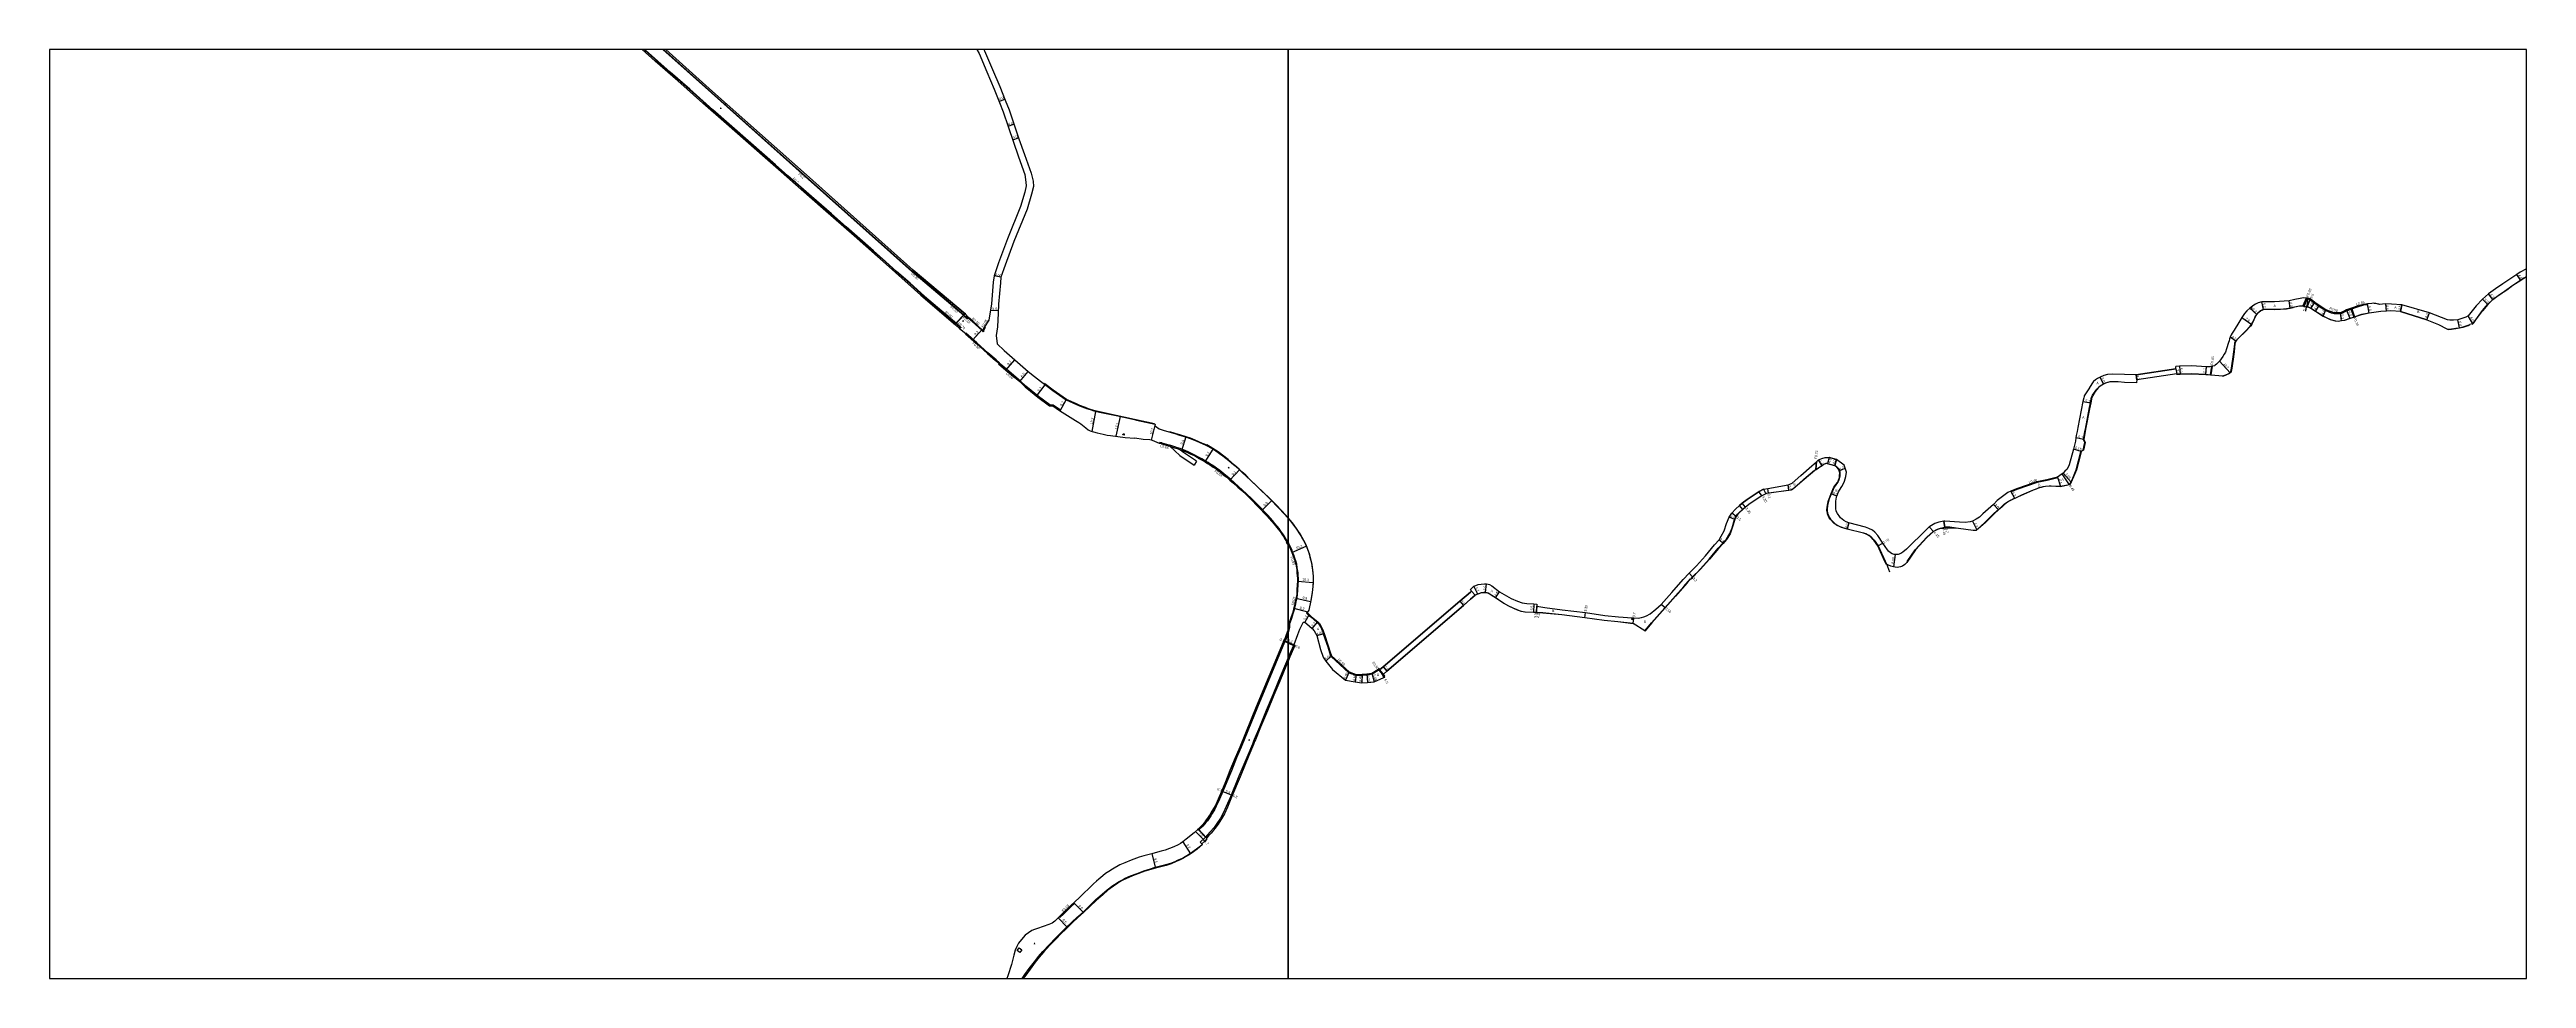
# Model space of a CAD drawing. Header units: metres. Extents: x -16000 to -12000, y -87000 to -84000.
# Drawn here: x -14400 to -12800, y -86400 to -85800 of the extents above; entities that cross this region are included whole.
import ezdxf

# ---------------------------------------------------------------- set-up
doc = ezdxf.new("R2010")
doc.units = ezdxf.units.M
doc.header["$LTSCALE"] = 2.5
for name, color, linetype in [('側溝・桝', 7, 'Continuous'), ('図郭', 7, 'Continuous'), ('幅員', 7, 'Continuous'), ('歩道・分離帯・安全施設', 7, 'Continuous'), ('舗装', 7, 'Continuous'), ('道路', 7, 'Continuous')]:
    doc.layers.add(name, color=color, linetype=linetype)
doc.styles.get("Standard").update_dxf_attribs({"font": ''})
doc.styles.add('YOKO_DECO', font='txt.shx', dxfattribs={"bigfont": 'extfont.shx'})
doc.styles.get('Standard').set_extended_font_data('@MS PGothic')

msp = doc.modelspace()

# ---------------------------------------------------------------- linework, layer by layer
at = {"layer": '側溝・桝'}
for points in [[(-13834.9, -85959.3), (-13844.1, -85951), (-13852.8, -85943.3), (-13860.1, -85936.8), (-13867.8, -85930), (-13876.6, -85922.3), (-13885.4, -85914.5), (-13894.9, -85906.1), (-13907.7, -85894.9), (-13923, -85881.5), (-13931.1, -85874.4), (-13947, -85860.5), (-13971.5, -85839), (-13986.5, -85825.7), (-13999.1, -85814.6), (-14015, -85800.4), (-14015.5, -85800)], [(-14003.8, -85800), (-13972.5, -85828), (-13911.9, -85881.9), (-13843, -85943.3)], [(-13809.5, -85971.7), (-13843, -85943.3)], [(-13834.9, -85959.3), (-13814, -85977)], [(-12942.3, -85960.5), (-12944.4, -85965.6), (-12944.5, -85965.8)], [(-12941.5, -85960.6), (-12941.7, -85961.1), (-12943.6, -85965.7), (-12943.7, -85965.9)], [(-12941.7, -85961.1), (-12941.6, -85961.1), (-12941.1, -85961.1)], [(-12941.1, -85961.1), (-12939, -85962.1)], [(-12941, -85960.6), (-12938.8, -85961.7)], [(-12939, -85962.1), (-12938.3, -85962.7), (-12937, -85963.7), (-12934.1, -85965.8), (-12929.7, -85968.6), (-12926.2, -85970), (-12924.3, -85970.5), (-12922.9, -85970.6), (-12921.7, -85970.6), (-12920, -85970.5), (-12918.6, -85970), (-12917.1, -85969.3), (-12916, -85968.7), (-12913.5, -85967.8)], [(-12913.7, -85967.3), (-12913.5, -85967.8), (-12911.6, -85972.8), (-12911.6, -85972.9)], [(-12913, -85967.1), (-12912.9, -85967.5), (-12911, -85972.6), (-12910.9, -85972.7)], [(-12912.9, -85967.5), (-12909.2, -85966.1), (-12905, -85965), (-12902.5, -85964.7), (-12902.6, -85964.2)], [(-13814, -85977), (-13812.1, -85978.7)], [(-13809.5, -85971.7), (-13807.6, -85973.3)], [(-13786.8, -86002.7), (-13786.4, -86002.3), (-13788.6, -86000.5), (-13793.8, -85995.9), (-13801, -85989.5), (-13808.1, -85983.3), (-13808.2, -85983.5)], [(-13797.5, -85981.5), (-13804.1, -85975.6), (-13806.6, -85973.5)], [(-13795.7, -85979.5), (-13796.7, -85981.4)], [(-13796.1, -85979.1), (-13795.7, -85979.5)], [(-13747.6, -86033.1), (-13747.2, -86032.7), (-13751.7, -86029.6), (-13753.8, -86029.5), (-13761.2, -86024.1), (-13765.9, -86020.2), (-13769.3, -86017.4), (-13772.9, -86014.1), (-13781.8, -86006.5), (-13786.6, -86002.5)], [(-13004.1, -86010.3), (-13004.1, -86010.1), (-13003.2, -86004.6)], [(-13003.7, -86010.3), (-13003.7, -86010.2), (-13002.8, -86004.6)], [(-13681.6, -86054.1), (-13682.7, -86053.8), (-13682.9, -86054.4)], [(-13681.6, -86054.1), (-13677, -86055.4), (-13676.3, -86055.6)], [(-13676.4, -86056.2), (-13675.8, -86056.4), (-13673.4, -86057.2), (-13671.6, -86057.8), (-13669.8, -86058.4), (-13669.2, -86058.7)], [(-13650.5, -86067.5), (-13651.6, -86066.8), (-13653.2, -86065.8), (-13655.6, -86064.4), (-13658.3, -86063), (-13660.2, -86061.9), (-13662.3, -86060.9), (-13664.4, -86059.9), (-13667.6, -86058.6), (-13669.6, -86057.8), (-13671.4, -86057.2), (-13673.2, -86056.6), (-13675.6, -86055.8), (-13676.3, -86055.6)], [(-13600.1, -86118), (-13601.3, -86116.1), (-13602.5, -86114.1), (-13603.4, -86112.8), (-13604.6, -86111), (-13605.8, -86109.3), (-13608.4, -86106.2), (-13609.9, -86104.4), (-13613.1, -86100.8), (-13618.9, -86094.7), (-13623.6, -86090), (-13626.5, -86087.2), (-13629.5, -86084.4), (-13631.9, -86082.3), (-13634.8, -86079.6), (-13637, -86077.7), (-13639.2, -86075.8), (-13641.4, -86074.1), (-13644.1, -86071.9), (-13646.1, -86070.4), (-13648, -86069.1), (-13650.5, -86067.5), (-13650.8, -86068)], [(-13259.1, -86071.5), (-13259.1, -86071.3), (-13258.6, -86066.2)], [(-13258.9, -86071.3), (-13258.9, -86071.2), (-13258.4, -86066)], [(-13103, -86076.2), (-13102.8, -86076.6), (-13105.4, -86077.3), (-13109.7, -86078.3), (-13116.1, -86079.7), (-13129.3, -86084.1), (-13132.8, -86085.7), (-13133, -86085.3)], [(-13600, -86119), (-13600.6, -86119.3), (-13601, -86118.5), (-13600.1, -86118), (-13600, -86118.2)], [(-13600, -86118.2), (-13599.7, -86118.8)], [(-13599.7, -86118.8), (-13600, -86119)], [(-13594.4, -86152), (-13593.8, -86152.1), (-13593.6, -86149.3), (-13593.4, -86145.6), (-13593.3, -86143.4), (-13593.3, -86141.5), (-13593.4, -86140), (-13593.5, -86137.9), (-13593.8, -86135.9), (-13594, -86134.6), (-13594.4, -86132.4), (-13595, -86130.2), (-13595.5, -86128.6), (-13596.3, -86126.3), (-13597, -86124.6), (-13597.4, -86123.4), (-13598.3, -86121.5), (-13599, -86120), (-13599.7, -86118.8)], [(-13599, -86171.3), (-13597.5, -86167.2), (-13596.6, -86164.2), (-13595.8, -86161.7), (-13595.2, -86159.1), (-13594.7, -86156.7), (-13594.1, -86154), (-13593.8, -86152.1)], [(-13588, -86164), (-13587.7, -86163.6)], [(-13588, -86164), (-13586.7, -86165.4), (-13585.3, -86166.5), (-13581.1, -86170), (-13580.1, -86171.1), (-13579, -86172.9), (-13578.3, -86174.1), (-13577.7, -86175.6), (-13577.2, -86177.3), (-13574.3, -86185.9), (-13573.3, -86189.5), (-13572.2, -86192), (-13560.7, -86202.5), (-13556, -86204.2), (-13552, -86204), (-13549, -86203.8), (-13545.7, -86203.3), (-13541.7, -86200.8)], [(-13541.3, -86200.9), (-13538.2, -86204.8)], [(-13540.8, -86200.7), (-13537.7, -86204.6)], [(-13738.6, -86351.3), (-13738.1, -86351.8), (-13739.8, -86353.4), (-13745.1, -86358.5), (-13747.4, -86360.7), (-13747.9, -86360.3)]]:
    msp.add_lwpolyline(points, dxfattribs=at)
for points in [[(-12977.8, -85966.3), (-12978.6, -85967), (-12978, -85967.8), (-12977.1, -85967.1)], [(-13812.3, -85978.9), (-13812.1, -85978.7), (-13811.3, -85979.5), (-13811.5, -85979.7)], [(-13807.5, -85973.2), (-13807.7, -85973.4), (-13807.1, -85974), (-13806.9, -85973.7)], [(-13797.1, -85981), (-13797.6, -85981.6), (-13796.9, -85982.3), (-13796.3, -85981.7)], [(-13706.6, -86048.9), (-13706.5, -86048.2), (-13705.8, -86048.3), (-13705.9, -86049)], [(-13377.8, -86168.1), (-13377.7, -86167.1), (-13376.7, -86167.1), (-13376.8, -86168.1)], [(-13541.5, -86201), (-13541.3, -86200.9), (-13541.1, -86200.8), (-13540.9, -86200.6), (-13541.3, -86199.9), (-13542, -86200.4), (-13541.7, -86200.8)], [(-13538.1, -86205.6), (-13537.4, -86205.3), (-13537.7, -86204.6), (-13538, -86204.7), (-13538.2, -86204.8), (-13538.5, -86204.9)], [(-13773.6, -86380.3), (-13772, -86381.6), (-13773.3, -86383.3), (-13775, -86381.9)]]:
    msp.add_lwpolyline(points, close=True, dxfattribs=at)
at = {"layer": '図郭'}
for points in [[(-14400, -86400), (-13600, -86400), (-13600, -85800), (-14400, -85800)], [(-13600, -86400), (-12800, -86400), (-12800, -85800), (-13600, -85800)]]:
    msp.add_lwpolyline(points, close=True, dxfattribs=at)
at = {"layer": '幅員'}
for points in [[(-13786.7, -85833.5), (-13782.9, -85832)], [(-13780.8, -85849.6), (-13777, -85848.2)], [(-13777.8, -85858.3), (-13774, -85857)], [(-13785.4, -85947.1), (-13789.9, -85946.1)], [(-12803.7, -85949.1), (-12806.2, -85945.3)], [(-12974.1, -85971.2), (-12978.6, -85967)], [(-12969.8, -85967.9), (-12970.9, -85962.9)], [(-12952.6, -85967.1), (-12953.3, -85962.3)], [(-12941.3, -85963.5), (-12942.4, -85966.4), (-12942.7, -85969)], [(-12941.6, -85966.3), (-12941, -85960.6)], [(-12941.6, -85966.3), (-12939.4, -85961)], [(-12939.2, -85967.2), (-12936.7, -85963.3)], [(-12936.2, -85969.2), (-12933.8, -85965.4)], [(-12901.7, -85970.2), (-12902.6, -85964.2)], [(-12890.5, -85968.9), (-12890.8, -85964.3)], [(-12881.3, -85969.2), (-12880.5, -85964.8)], [(-12825, -85964.7), (-12828.5, -85961.2)], [(-12821.7, -85961.5), (-12824.5, -85957.7)], [(-13803.8, -85987.7), (-13797.6, -85980.9)], [(-13792.3, -85968.3), (-13787.2, -85968.5)], [(-12983.9, -85973), (-12977.5, -85977.5)], [(-12931.4, -85972.3), (-12929.5, -85968.2)], [(-12919.5, -85975.3), (-12920.1, -85970)], [(-12913.9, -85973.7), (-12916.2, -85968.2)], [(-12864.4, -85974.6), (-12862.7, -85970.1)], [(-12843.2, -85979.8), (-12844.4, -85974.5)], [(-12834.6, -85977.1), (-12837.7, -85971.9)], [(-12987.7, -85988.3), (-12991.4, -85985.8)], [(-13782.2, -86007), (-13776.5, -86000.4)], [(-13773.3, -86014.5), (-13767.9, -86008)], [(-13073.2, -86016.1), (-13075.3, -86011.6)], [(-13052.2, -86010.2), (-13051.7, -86013.3)], [(-13026.4, -86006.3), (-13025.9, -86009.5)], [(-13024.1, -86004.6), (-13023.8, -86009.7)], [(-13007.1, -86010), (-13006.7, -86005)], [(-12991.5, -86008.9), (-12998.2, -86001.2)], [(-13762.4, -86023.9), (-13756.8, -86016.6)], [(-13747.2, -86033.4), (-13743.2, -86026.2)], [(-13086.5, -86027.4), (-13081.5, -86028.3)], [(-13726.6, -86046.7), (-13724.2, -86033.7)], [(-13711, -86049.8), (-13708.2, -86037)], [(-13668.6, -86058.9), (-13665.7, -86050)], [(-13653.5, -86066.4), (-13648.4, -86058.1)], [(-13250.5, -86063.5), (-13251.6, -86067.3)], [(-13086, -86051.8), (-13091, -86050.9)], [(-13637.5, -86078.2), (-13631.4, -86071.4)], [(-13255, -86068.8), (-13257.4, -86065.1)], [(-13245.7, -86064.8), (-13246.8, -86068.7)], [(-13243.9, -86072.1), (-13240, -86070.4)], [(-13103, -86076.2), (-13101.1, -86082.3)], [(-13095.2, -86081.1), (-13099.9, -86074.1)], [(-13094, -86079.5), (-13099.3, -86073.6)], [(-13616.9, -86097.7), (-13610.7, -86091.4)], [(-13289.6, -86086.6), (-13290.1, -86083.5)], [(-13276.5, -86084.8), (-13277, -86081.2)], [(-13249.1, -86086.7), (-13245.4, -86088.4)], [(-13141, -86097.3), (-13144.3, -86093.8)], [(-13130.6, -86089.9), (-13133, -86085.3)], [(-13311.3, -86103.5), (-13315.1, -86102.1)], [(-13310.5, -86101.6), (-13313.3, -86099.5)], [(-13237.7, -86105.8), (-13238.7, -86109.7)], [(-13183.1, -86111.4), (-13185.8, -86108.2)], [(-13175.7, -86108.8), (-13176.3, -86104.7)], [(-13176.3, -86104.7), (-13175.7, -86108.4)], [(-13157.9, -86104.7), (-13155, -86110.3)], [(-13597.6, -86124.8), (-13588.2, -86120.8)], [(-13319, -86119), (-13321.4, -86116.7)], [(-13218.9, -86120.6), (-13215.7, -86118.8)], [(-13207.7, -86126.2), (-13208.9, -86134.1)], [(-13593.9, -86143.3), (-13583.8, -86144.2)], [(-13338.7, -86140.6), (-13340.9, -86138.2)], [(-13594.9, -86154.4), (-13585.4, -86156.6)], [(-13489.1, -86156.3), (-13486.7, -86159)], [(-13477.3, -86151.8), (-13479.9, -86146.7)], [(-13472.5, -86150.7), (-13471.7, -86145.2)], [(-13465.9, -86154.2), (-13463.4, -86150.3)], [(-13441.2, -86158.1), (-13441.5, -86163.6)], [(-13439.2, -86158.2), (-13439.4, -86163.7)], [(-13439.4, -86163.7), (-13439.2, -86159.5)], [(-13356.4, -86160.7), (-13359, -86158.4)], [(-13596.3, -86160.8), (-13587.4, -86163.2)], [(-13586.4, -86165), (-13589.2, -86169.9)], [(-13584.4, -86174), (-13580.7, -86169.6)], [(-13408.3, -86167.1), (-13407.9, -86163.7)], [(-13377.1, -86170.8), (-13376.7, -86167.1)], [(-13601.9, -86182.2), (-13602.6, -86181.9)], [(-13596.3, -86184.6), (-13601.9, -86182.2)], [(-13595.6, -86184.9), (-13596.3, -86184.6)], [(-13581.4, -86178.5), (-13576.7, -86177.1)], [(-13575.6, -86195.1), (-13571.8, -86191.7)], [(-13560.5, -86202), (-13562.9, -86207.4)], [(-13555.9, -86203.7), (-13556.6, -86208.3)], [(-13552, -86203.5), (-13552.3, -86209)], [(-13549.1, -86203.3), (-13548.7, -86208.8)], [(-13545.9, -86202.8), (-13544.3, -86208.4)], [(-13541.3, -86199.9), (-13538.1, -86205.6)], [(-13538.5, -86198.7), (-13536.2, -86201.5)], [(-13688, -86319.5), (-13685.6, -86328.7)], [(-13667.9, -86311.8), (-13662.9, -86319.5)], [(-13738.3, -86351.1), (-13732, -86357.5)], [(-13748.4, -86360.8), (-13742.4, -86367)]]:
    msp.add_lwpolyline(points, dxfattribs=at)
at = {"layer": '幅員', "flags": 128}
for points in [[(-13685.7, -86041.9), (-13688.4, -86052.3)], [(-13087.6, -86059.6), (-13092.6, -86058.2)], [(-13304.5, -86095.5), (-13306.7, -86093)], [(-13294, -86088.3), (-13295.8, -86085.5)], [(-13642.1, -86279.3), (-13642.7, -86279)], [(-13642.1, -86279.3), (-13636.7, -86281.5)], [(-13636.7, -86281.5), (-13635.9, -86281.8)], [(-13654.8, -86310.1), (-13659.7, -86305)], [(-13653.7, -86311.3), (-13654.8, -86310.1)]]:
    msp.add_lwpolyline(points, dxfattribs=at)
at = {"layer": '歩道・分離帯・安全施設'}
for points in [[(-13835, -85959.5), (-13844.3, -85951.2), (-13852.9, -85943.5), (-13860.3, -85937), (-13868, -85930.2), (-13876.8, -85922.5), (-13885.6, -85914.7), (-13895.1, -85906.3), (-13907.8, -85895.1), (-13923.1, -85881.7), (-13931.2, -85874.6), (-13947.2, -85860.6), (-13971.6, -85839.1), (-13986.7, -85825.9), (-13999.3, -85814.7), (-14015.2, -85800.6), (-14015.8, -85800)], [(-13835, -85959.5), (-13844.3, -85951.2), (-13852.9, -85943.5), (-13860.3, -85937), (-13868, -85930.2), (-13876.8, -85922.5), (-13885.6, -85914.7), (-13895.1, -85906.3), (-13907.8, -85895.1), (-13923.1, -85881.7), (-13931.2, -85874.6), (-13947.2, -85860.6), (-13971.6, -85839.1), (-13986.7, -85825.9), (-13999.3, -85814.7), (-14015.2, -85800.6), (-14015.8, -85800)], [(-14003.5, -85800), (-13972.3, -85827.8), (-13911.7, -85881.8), (-13842.8, -85943.2)], [(-14003.5, -85800), (-13972.3, -85827.8), (-13911.7, -85881.8), (-13842.8, -85943.2)], [(-13809.4, -85971.6), (-13842.8, -85943.2)], [(-12828.5, -85968.6), (-12825.1, -85964.6), (-12821.8, -85961.4), (-12817.4, -85958.3), (-12812.7, -85955.1), (-12808.9, -85952.3), (-12803.8, -85949), (-12801.7, -85947.6), (-12800, -85946.7)], [(-13835, -85959.5), (-13814.2, -85977.1)], [(-13835, -85959.5), (-13814.2, -85977.1)], [(-12987.8, -85988.2), (-12987.1, -85987.4), (-12985.6, -85985.9), (-12981.7, -85982.2), (-12978.4, -85978.6), (-12977.6, -85977.4), (-12976.8, -85975.9), (-12976, -85974.3), (-12975.3, -85972.7), (-12974.2, -85971.1), (-12972.9, -85969.6), (-12971.8, -85968.6), (-12970.8, -85968.2), (-12969.8, -85967.8), (-12968.6, -85967.7), (-12966.9, -85967.6), (-12962.6, -85967.7), (-12958.8, -85967.6), (-12955, -85967.3), (-12952.6, -85966.9), (-12950.9, -85966.5)], [(-12950.9, -85966.5), (-12946.7, -85965.6), (-12945.6, -85965.6), (-12944.7, -85965.6), (-12944.5, -85965.6), (-12944.4, -85965.6), (-12943.6, -85965.7), (-12941.6, -85966.2), (-12940.7, -85966.4), (-12939.1, -85967.1), (-12936.2, -85969), (-12931.3, -85972.2), (-12926.6, -85974.4), (-12923.3, -85975.3), (-12921.6, -85975.4), (-12919.5, -85975.1), (-12917.6, -85974.8), (-12913.9, -85973.6), (-12913.2, -85973.4), (-12911.6, -85972.8), (-12911, -85972.6), (-12906.6, -85971.1), (-12901.7, -85970)], [(-13814.2, -85977.1), (-13812.3, -85978.9), (-13812.3, -85978.9), (-13811.5, -85979.7), (-13812.1, -85980.2)], [(-13814.2, -85977.1), (-13812.3, -85978.9), (-13812.3, -85978.9), (-13811.5, -85979.7), (-13812.1, -85980.2)], [(-13809.4, -85971.6), (-13807.6, -85973.3), (-13807.5, -85973.2), (-13806.9, -85973.7), (-13806.6, -85973.5)], [(-13809.4, -85971.6), (-13807.6, -85973.3), (-13807.5, -85973.2), (-13806.9, -85973.7), (-13806.4, -85973.1)], [(-12881.3, -85969.1), (-12864.4, -85974.5), (-12856.9, -85977.6), (-12851.4, -85980.3), (-12850.4, -85980.6), (-12848.5, -85980.4), (-12845.6, -85980), (-12843.3, -85979.7), (-12840.9, -85979.1), (-12837.6, -85978.1), (-12836.5, -85977.6)], [(-12835, -85977.7), (-12832.8, -85974.5), (-12828.5, -85968.6)], [(-12991.6, -86008.8), (-12991.3, -86008.5), (-12990.9, -86007.8), (-12990.7, -86007.2), (-12989.6, -85999.9), (-12989, -85995.3), (-12988.4, -85990.1), (-12988.3, -85989.5), (-12988.1, -85988.8), (-12987.8, -85988.2)], [(-13686.2, -86041.7), (-13699.1, -86038.9), (-13706.1, -86037.4), (-13711, -86036.4), (-13720.7, -86034.3), (-13723.7, -86033.6), (-13725.4, -86033.2), (-13727.6, -86032.5), (-13729.9, -86031.6), (-13730.9, -86031.3), (-13734.4, -86029.9), (-13736.6, -86028.9), (-13743.1, -86026), (-13751.7, -86020), (-13756.3, -86016.6), (-13757.3, -86015.8)], [(-13082.2, -86031.3), (-13081.6, -86028.2), (-13080.9, -86024.6), (-13080.4, -86023.3), (-13078.7, -86020.8), (-13077.6, -86019.4), (-13076.5, -86018.2), (-13075.4, -86017.3), (-13073.2, -86016), (-13072, -86015.3), (-13070.5, -86014.8), (-13068.9, -86014.5), (-13067.2, -86014.4), (-13063.8, -86014.5), (-13059.7, -86014.9), (-13051.8, -86015.1)], [(-13025.9, -86009.7), (-13023.8, -86009.6), (-13016.3, -86009.4), (-13007.1, -86009.9), (-13004.1, -86010.1), (-13003.7, -86010.2), (-12996.4, -86010.8)], [(-12996.4, -86010.8), (-12995.5, -86010.6), (-12994.1, -86010.1), (-12992.6, -86009.4), (-12991.7, -86008.8), (-12991.6, -86008.8)], [(-13085.2, -86046.8), (-13084.9, -86045.2), (-13082.2, -86031.3)], [(-13676.6, -86046.8), (-13673.2, -86047.7), (-13670, -86048.7), (-13666.1, -86049.9), (-13663.1, -86050.9), (-13660.2, -86052.2), (-13655.4, -86054.2), (-13652.5, -86055.4)], [(-13087.8, -86059.5), (-13086.3, -86058.7), (-13085.3, -86053.8), (-13086.2, -86051.8), (-13085.2, -86046.8)], [(-13600, -86102.4), (-13603.7, -86098.1), (-13607.8, -86093.8), (-13611.8, -86089.9), (-13620.1, -86082), (-13624.4, -86077.9), (-13627.3, -86075), (-13629.8, -86072.7), (-13631.5, -86071.1), (-13634.5, -86068.4), (-13636.7, -86066.5), (-13638.6, -86064.9), (-13645.2, -86059.9), (-13648.6, -86057.7), (-13650.3, -86056.6), (-13652.5, -86055.4)], [(-13108.3, -86081.9), (-13107, -86081.9), (-13101.1, -86082.2), (-13095.2, -86081), (-13094.2, -86079.5), (-13092.6, -86075.8), (-13090.9, -86071.4), (-13087.8, -86059.8), (-13087.8, -86059.5)], [(-13274.7, -86084.2), (-13274.3, -86084), (-13272.4, -86082.6), (-13266.7, -86077.6), (-13259.8, -86071.7), (-13259.2, -86071.4), (-13259.1, -86071.3)], [(-13258.9, -86071.2), (-13255.1, -86068.6), (-13253.6, -86067.7), (-13252.5, -86067.3), (-13251.6, -86067.2)], [(-13246.7, -86068.6), (-13245.4, -86069.6), (-13245.3, -86069.7), (-13244.2, -86070.9), (-13243.7, -86072), (-13243.5, -86072.8), (-13243.5, -86073.5), (-13243.6, -86075.3), (-13243.7, -86076.4), (-13244.1, -86078.2), (-13244.8, -86079.4), (-13246.1, -86081.1), (-13247.2, -86082.7), (-13248.9, -86086.8), (-13250.4, -86090.2), (-13250.6, -86091.1), (-13251.5, -86094.2), (-13251.8, -86097.4), (-13251.8, -86097.8), (-13251.5, -86099.5), (-13251.3, -86099.9), (-13250.4, -86102), (-13249.5, -86103.4), (-13247.3, -86105.8), (-13245.8, -86106.9), (-13244.8, -86107.4), (-13242.6, -86108.5), (-13241, -86108.9), (-13238.7, -86109.5), (-13228.2, -86112.2), (-13226.8, -86112.7), (-13224.6, -86113.8), (-13223.5, -86114.6), (-13221.8, -86116.4), (-13221.4, -86116.8), (-13218.8, -86120.5), (-13214.2, -86130.5), (-13213.4, -86132.2), (-13211.4, -86137.3)], [(-13291.4, -86086.8), (-13290.8, -86086.6), (-13275.1, -86084.4)], [(-13144, -86099.7), (-13139, -86095.3), (-13137.3, -86093.7), (-13135.3, -86092.2), (-13133.8, -86091.3), (-13131.4, -86090.1), (-13126.2, -86087.8), (-13118.8, -86084.6), (-13116.7, -86083.7), (-13114.9, -86083.1), (-13113.6, -86082.6), (-13112.1, -86082.3), (-13110.7, -86082.1), (-13108.3, -86081.9)], [(-13585.5, -86158.2), (-13584.5, -86153.1), (-13584, -86149.2), (-13583.5, -86143.6), (-13583.6, -86140.2), (-13583.9, -86136.3), (-13584.4, -86132.7), (-13585.8, -86126.4), (-13588.3, -86120), (-13592.1, -86112.8), (-13595.3, -86108.3), (-13598.1, -86104.6), (-13600, -86102.4)], [(-13339.6, -86142), (-13333.8, -86135.7), (-13327.9, -86129.1), (-13322.2, -86122.1), (-13319.1, -86118.9), (-13316.8, -86116.3), (-13314.5, -86112.7), (-13313.1, -86109), (-13311.5, -86103.5), (-13311.2, -86102.6), (-13310.7, -86101.6), (-13309.6, -86100.1), (-13308.6, -86099.1), (-13306.2, -86096.9)], [(-13200, -86130.6), (-13194.8, -86123.1), (-13187.4, -86114.9), (-13183.2, -86111.3), (-13180.5, -86109.8), (-13178.5, -86109.2), (-13176.6, -86109.1), (-13175.5, -86109), (-13173.6, -86108.9), (-13171.2, -86108.9), (-13166.8, -86109.2), (-13157.4, -86110.5)], [(-13152.2, -86107.7), (-13149.8, -86105.5), (-13144, -86099.7)], [(-13369.6, -86175.5), (-13365.1, -86170.3), (-13356.5, -86160.6), (-13349.7, -86152.9), (-13344.4, -86146.8), (-13340.1, -86141.9)], [(-13479.2, -86152.3), (-13477.3, -86151.6), (-13474.9, -86150.8), (-13473.6, -86150.6), (-13472.5, -86150.6), (-13471.5, -86150.8)], [(-13471.5, -86150.8), (-13470.6, -86151.1), (-13466.9, -86153.3), (-13460.6, -86157.5), (-13457.6, -86159.3), (-13454.4, -86160.8), (-13451.9, -86161.9), (-13449.3, -86162.7), (-13446.9, -86163.2), (-13441.5, -86163.5), (-13439.4, -86163.6), (-13435.4, -86163.8), (-13423.1, -86165), (-13408.2, -86166.9), (-13395.7, -86168.6), (-13386.9, -86169.5), (-13377.1, -86170.7)], [(-13599, -86169.7), (-13599, -86171.3), (-13599.1, -86173.4), (-13599.7, -86175.9), (-13600, -86176.6)], [(-13599, -86169.7), (-13599, -86171.3), (-13599.1, -86173.4), (-13599.7, -86175.9), (-13600, -86176.6)], [(-13600, -86176.6), (-13601.7, -86181.7), (-13602.2, -86182.7), (-13619.6, -86224.7), (-13630.3, -86250.7)], [(-13600, -86176.6), (-13601.7, -86181.7), (-13602.2, -86182.7), (-13619.6, -86224.7), (-13630.3, -86250.7)], [(-13596.3, -86184.6), (-13599.6, -86192.1), (-13600, -86193)], [(-13596.3, -86184.6), (-13599.6, -86192.1), (-13600, -86193)], [(-13600, -86193), (-13602.3, -86198.4), (-13606.1, -86207.7), (-13609.9, -86216.9), (-13614.1, -86227), (-13618.5, -86237.6), (-13621.9, -86245.7), (-13622.3, -86246.7)], [(-13600, -86193), (-13602.3, -86198.4), (-13606.1, -86207.7), (-13609.9, -86216.9), (-13614.1, -86227), (-13618.5, -86237.6), (-13621.9, -86245.7), (-13622.3, -86246.7)], [(-13630.3, -86250.7), (-13633.2, -86257.5), (-13636.6, -86265.8), (-13639.5, -86272.9), (-13642.1, -86279.3), (-13644.3, -86284.3), (-13646.3, -86288.8), (-13647.3, -86290.6), (-13649, -86293.5), (-13649.9, -86294.9), (-13651.2, -86296.8), (-13652.1, -86298.1), (-13653, -86299.2), (-13655.1, -86301.7), (-13657.6, -86304.1), (-13657.7, -86304.2), (-13658.2, -86303.6)], [(-13630.3, -86250.7), (-13633.2, -86257.5), (-13636.6, -86265.8), (-13639.5, -86272.9), (-13642.1, -86279.3), (-13644.3, -86284.3), (-13646.3, -86288.8), (-13647.3, -86290.6), (-13649, -86293.5), (-13649.9, -86294.9), (-13651.2, -86296.8), (-13652.1, -86298.1), (-13653, -86299.2), (-13655.1, -86301.7), (-13657.6, -86304.1), (-13657.7, -86304.2), (-13658.2, -86303.6)], [(-13622.3, -86246.7), (-13622.9, -86248.6), (-13626, -86255.7), (-13631.7, -86269.4), (-13637.2, -86282.7), (-13639.9, -86289), (-13641.9, -86293.3), (-13643.7, -86296.5), (-13645.9, -86299.9), (-13647.8, -86302.6), (-13650.4, -86305.6), (-13651.9, -86307.3), (-13653.5, -86308.9)], [(-13622.3, -86246.7), (-13622.9, -86248.6), (-13626, -86255.7), (-13631.7, -86269.4), (-13637.2, -86282.7), (-13639.9, -86289), (-13641.9, -86293.3), (-13643.7, -86296.5), (-13645.9, -86299.9), (-13647.8, -86302.6), (-13650.4, -86305.6), (-13651.9, -86307.3), (-13653.5, -86308.9)], [(-13658, -86303.8), (-13658.1, -86303.8)], [(-13658, -86303.8), (-13658.1, -86303.8)], [(-13771.7, -86400), (-13769.9, -86397.4), (-13767.1, -86393.6), (-13763.7, -86389.2), (-13761.1, -86385.9), (-13758.3, -86382.5), (-13754.3, -86378.3), (-13749.9, -86373.8), (-13747.4, -86371.1), (-13743.7, -86367.6), (-13739.5, -86363.4), (-13736.4, -86360.6), (-13732.4, -86357.1), (-13724.2, -86349.1), (-13720.1, -86345.6), (-13716.8, -86342.7), (-13713.2, -86340), (-13711.1, -86338.7), (-13709.5, -86337.6), (-13707, -86336.3), (-13705.1, -86335.3), (-13701.8, -86333.8), (-13697.5, -86332.1), (-13693.1, -86330.5), (-13688.8, -86329.1), (-13685.7, -86328.2), (-13678.9, -86326.5), (-13675.6, -86325.5), (-13672.4, -86324.2), (-13671.3, -86323.7), (-13670.2, -86323.2), (-13668.2, -86322.2), (-13666.4, -86321.2), (-13664.3, -86319.9), (-13661.4, -86318), (-13660.6, -86317.4), (-13659, -86316.3), (-13655.7, -86313.6)], [(-13653.5, -86308.9), (-13656.8, -86311.9), (-13655.7, -86313)], [(-13653.5, -86308.9), (-13656.8, -86311.9), (-13655.7, -86313)]]:
    msp.add_lwpolyline(points, dxfattribs=at)
at = {"layer": '舗装'}
for points in [[(-12880.5, -85964.8), (-12881.3, -85969.2)], [(-13814.9, -85977.7), (-13809.4, -85971.5)], [(-13600, -86183.1), (-13602.6, -86181.9)], [(-13595.8, -86185.1), (-13600, -86183.1)]]:
    msp.add_lwpolyline(points, dxfattribs=at)
at = {"layer": '舗装', "flags": 128}
msp.add_lwpolyline([(-13658.2, -86303.6), (-13652.7, -86309.3)], dxfattribs=at)
at = {"layer": '道路'}
for points in [[(-13814.9, -85977.7), (-13837.2, -85958.6), (-13857.7, -85940.3), (-13880.3, -85920.4), (-13900.3, -85902.8), (-13914.4, -85890.4), (-13927.5, -85878.9), (-13937.7, -85870), (-13962.8, -85848), (-13977.9, -85834.7), (-13994.2, -85820.3), (-14008.7, -85807.5), (-14017.1, -85800)], [(-13837.2, -85958.6), (-13857.7, -85940.3), (-13880.3, -85920.4), (-13900.3, -85902.8), (-13914.4, -85890.4), (-13927.5, -85878.9), (-13937.7, -85870), (-13962.8, -85848), (-13977.9, -85834.7), (-13994.2, -85820.3), (-14008.7, -85807.5), (-14017.1, -85800)], [(-14002, -85800), (-13971.7, -85827.1), (-13911.1, -85881), (-13842.2, -85942.4), (-13808.6, -85970.7), (-13809.4, -85971.5), (-13814.9, -85977.7)], [(-14002, -85800), (-13971.7, -85827.1), (-13911.1, -85881), (-13842.2, -85942.4)], [(-13801, -85800), (-13799.6, -85802.5), (-13794.6, -85814.3), (-13789.9, -85825.5), (-13786.4, -85834.3), (-13784, -85840.3), (-13780.7, -85849.8), (-13774, -85869.3), (-13770.1, -85880.8), (-13769.3, -85885.7)], [(-13796.4, -85800), (-13796, -85800.9), (-13790.9, -85812.8), (-13786.2, -85823.9), (-13782.6, -85832.8), (-13780.2, -85838.9), (-13773.8, -85857.6), (-13770.2, -85867.9), (-13765.8, -85879.9), (-13764.7, -85885), (-13764.5, -85888.5), (-13765.7, -85893.4), (-13768.5, -85903), (-13777, -85923.9), (-13782.8, -85939.3), (-13785.4, -85947.1), (-13785.8, -85950.7), (-13787, -85964.5), (-13787.3, -85970.3), (-13787.7, -85979.1), (-13788.5, -85984.7)], [(-13769.3, -85885.7), (-13769.2, -85888.1), (-13770.1, -85892.2), (-13772.8, -85901.4), (-13781.3, -85922.3), (-13787.1, -85937.8), (-13789.9, -85946.1), (-13790.4, -85950.3), (-13791.6, -85964.2), (-13793.3, -85974.7), (-13796.1, -85979.1), (-13796.1, -85979.1)], [(-13808.6, -85970.7), (-13842.2, -85942.4)], [(-12800, -85941.7), (-12804, -85943.8), (-12806.2, -85945.3), (-12811.4, -85948.7), (-12815.2, -85951.4), (-12820, -85954.6), (-12824.5, -85957.7), (-12828.5, -85961.2), (-12832.5, -85965.6), (-12837.7, -85971.9), (-12839.1, -85972.8), (-12840.4, -85973.4), (-12842.3, -85974), (-12844.4, -85974.5), (-12847.2, -85974.8), (-12849.5, -85974.8), (-12851, -85974.6), (-12862.7, -85970.1), (-12880.5, -85964.8), (-12887.1, -85964.4), (-12890.8, -85964.3), (-12893, -85964.5), (-12894.9, -85964.6), (-12895.4, -85964.5), (-12895.9, -85964.4), (-12896.5, -85964.3), (-12897.3, -85964), (-12898.1, -85964), (-12898.7, -85963.9), (-12899.9, -85964), (-12902.6, -85964.2), (-12905.1, -85964.6), (-12909.3, -85965.7), (-12913, -85967.1), (-12913.7, -85967.3), (-12916.2, -85968.2), (-12917.3, -85968.8), (-12918.8, -85969.5), (-12920.1, -85970), (-12921.7, -85970.1), (-12922.8, -85970.1), (-12924.2, -85970), (-12926, -85969.5), (-12929.5, -85968.2), (-12933.8, -85965.4), (-12936.7, -85963.3), (-12938, -85962.3), (-12938.8, -85961.7), (-12939.4, -85961), (-12941, -85960.6), (-12941.5, -85960.6), (-12942.2, -85960.5), (-12942.3, -85960.5), (-12944.1, -85960.4), (-12946.2, -85960.7), (-12949.7, -85961.5), (-12953.3, -85962.3), (-12962.8, -85962.9), (-12965.7, -85962.9), (-12970.9, -85962.9), (-12973.3, -85963.7), (-12975.1, -85964.5), (-12976.2, -85965.2), (-12977.8, -85966.3), (-12978.6, -85967), (-12980.7, -85968.8), (-12982.2, -85970.6), (-12983.9, -85973), (-12985.9, -85976.3), (-12988.8, -85981.2), (-12990, -85983.1), (-12990.7, -85984.3), (-12991.4, -85985.8), (-12991.8, -85986.9), (-12992.1, -85988.1), (-12992.4, -85989.2), (-12993.7, -85993.4), (-12994.5, -85995.5), (-12995.2, -85996.8), (-12996.1, -85998.2), (-12998.2, -86001.2), (-12999.5, -86002.5), (-13000.3, -86003.3), (-13001.1, -86003.8), (-13001.6, -86004.2), (-13002.8, -86004.6), (-13003.2, -86004.6), (-13004.7, -86004.9), (-13006.7, -86005), (-13016.3, -86004.4), (-13024.1, -86004.6), (-13026.5, -86004.7)], [(-12800, -85946.9), (-12801.6, -85947.7), (-12803.7, -85949.1), (-12808.8, -85952.5), (-12812.6, -85955.2), (-12817.3, -85958.4), (-12821.7, -85961.5), (-12825, -85964.7), (-12828.4, -85968.7)], [(-12977.5, -85977.5), (-12976.6, -85975.9), (-12975.9, -85974.3), (-12975.2, -85972.8), (-12974.1, -85971.2), (-12972.8, -85969.7), (-12971.7, -85968.8), (-12970.8, -85968.3), (-12969.8, -85967.9), (-12968.6, -85967.8), (-12966.9, -85967.7), (-12962.6, -85967.9), (-12958.8, -85967.7), (-12955, -85967.4), (-12952.6, -85967.1), (-12950.8, -85966.7)], [(-12864.4, -85974.6), (-12881.3, -85969.2), (-12887.7, -85968.7), (-12890.5, -85968.9), (-12894, -85969.2), (-12901.7, -85970.2), (-12906.6, -85971.2), (-12910.9, -85972.7), (-12911.6, -85972.9), (-12913.2, -85973.5), (-12913.9, -85973.7), (-12917.6, -85975), (-12919.5, -85975.3), (-12921.6, -85975.6), (-12923.3, -85975.4), (-12926.6, -85974.5), (-12931.4, -85972.3), (-12936.2, -85969.2), (-12939.2, -85967.2), (-12940.7, -85966.5), (-12941.6, -85966.3), (-12943.7, -85965.9), (-12943.8, -85965.8), (-12944.5, -85965.8), (-12944.7, -85965.8), (-12945.6, -85965.7), (-12946.7, -85965.8), (-12950.5, -85966.6), (-12950.8, -85966.7)], [(-13814.7, -85977.8), (-13812.1, -85980.2), (-13808.2, -85983.5), (-13808.4, -85983.7), (-13801.3, -85989.9), (-13794.2, -85996.3), (-13788.9, -86000.9), (-13786.8, -86002.7), (-13787, -86003), (-13782.2, -86007), (-13773.3, -86014.5), (-13769.7, -86017.8), (-13766.3, -86020.7), (-13761.5, -86024.6), (-13754, -86030.1), (-13751.9, -86030.2), (-13747.6, -86033.1), (-13737.2, -86039.7), (-13735.2, -86040.9), (-13733.9, -86041.8), (-13730.5, -86044.4), (-13729, -86045.6), (-13727.8, -86046.2), (-13726.6, -86046.7), (-13725.6, -86047), (-13723.2, -86047.6), (-13719.5, -86048.4), (-13716.9, -86049), (-13714.6, -86049.4), (-13705.2, -86050.5), (-13699, -86051.1)], [(-13796.1, -85979.1), (-13797.1, -85981), (-13797.3, -85981.2), (-13803.8, -85975.3), (-13806.4, -85973.1), (-13808.6, -85970.7)], [(-12977.5, -85977.5), (-12978.3, -85978.6), (-12981.6, -85982.3), (-12985.5, -85986), (-12987, -85987.5), (-12987.7, -85988.3), (-12987.9, -85988.8), (-12988.2, -85989.5), (-12988.3, -85990.1), (-12988.9, -85995.3), (-12989.4, -85999.9), (-12990.6, -86007.2), (-12990.8, -86007.9), (-12991.2, -86008.6), (-12991.5, -86008.9)], [(-12864.4, -85974.6), (-12856.9, -85977.7), (-12851.4, -85980.4), (-12850.5, -85980.8), (-12848.5, -85980.6), (-12845.6, -85980.2), (-12843.2, -85979.8), (-12840.8, -85979.3), (-12837.6, -85978.2), (-12836.5, -85977.7)], [(-12834.6, -85977.1), (-12836.5, -85977.7)], [(-12834, -85976.5), (-12832.7, -85974.6), (-12828.4, -85968.7)], [(-13788.5, -85984.7), (-13787.9, -85990), (-13783.3, -85994.4), (-13776.5, -86000.4), (-13767.9, -86008), (-13763.7, -86011.1), (-13759.8, -86014.3), (-13756.5, -86016.8), (-13751.9, -86020.2), (-13743.2, -86026.2), (-13734.7, -86030.1), (-13731.2, -86031.5), (-13730.1, -86031.8), (-13727.7, -86032.6), (-13725.5, -86033.4), (-13723.8, -86033.9), (-13720.7, -86034.4), (-13711, -86036.4), (-13699.2, -86039), (-13697.9, -86039.3)], [(-13052.2, -86010.2), (-13059.7, -86009.9), (-13067.1, -86009.6), (-13070.6, -86009.8), (-13073.1, -86010.5), (-13075.3, -86011.6), (-13077.1, -86012.5), (-13078.3, -86013.3), (-13079.6, -86014.5), (-13079.8, -86014.7), (-13082.2, -86018.3)], [(-13051.7, -86013.3), (-13051.8, -86015.1), (-13051.8, -86015.3), (-13059.7, -86015), (-13063.8, -86014.6), (-13067.2, -86014.6), (-13068.9, -86014.6), (-13070.5, -86015), (-13071.9, -86015.5), (-13073.2, -86016.1), (-13075.3, -86017.5), (-13076.4, -86018.3), (-13077.5, -86019.5), (-13078.6, -86020.9), (-13080.2, -86023.4), (-13080.7, -86024.6), (-13081.5, -86028.3), (-13082.2, -86032.1)], [(-13026.4, -86006.3), (-13052.2, -86010.2)], [(-13026.4, -86006.3), (-13052.2, -86010.2)], [(-13025.9, -86009.5), (-13051.7, -86013.3)], [(-13025.9, -86009.5), (-13051.7, -86013.3)], [(-13026.4, -86006.3), (-13026.5, -86004.7)], [(-12996.4, -86011), (-13003.7, -86010.3), (-13004.1, -86010.3), (-13007.1, -86010), (-13016.3, -86009.5), (-13023.8, -86009.7), (-13025.9, -86009.9), (-13025.9, -86009.5)], [(-12996.4, -86011), (-12995.5, -86010.8), (-12994, -86010.2), (-12992.6, -86009.5), (-12991.6, -86009), (-12991.5, -86008.9)], [(-13082.2, -86018.3), (-13082.3, -86018.5), (-13085.6, -86023.7), (-13085.8, -86024.2), (-13086, -86024.9), (-13086.5, -86027.4), (-13089.8, -86044.2), (-13090.3, -86046.8)], [(-13697.9, -86039.3), (-13685.7, -86041.9), (-13686, -86042.9), (-13685.9, -86043.1), (-13685.7, -86043.2), (-13685.6, -86043.3)], [(-13685.6, -86043.3), (-13683.2, -86045), (-13680.6, -86045.8), (-13678.4, -86046.6), (-13673.2, -86048), (-13670, -86049), (-13666.2, -86050.2), (-13663.2, -86051.2), (-13660.4, -86052.4), (-13655.5, -86054.5), (-13652.6, -86055.7)], [(-13090.3, -86046.8), (-13090.8, -86049.4), (-13091, -86050.9), (-13091.4, -86052.9), (-13092.6, -86058.2), (-13095.3, -86068.3), (-13096.7, -86071), (-13098.1, -86072.4), (-13099.3, -86073.6), (-13099.9, -86074.1), (-13103, -86076.2), (-13105.5, -86076.9), (-13109.8, -86077.9), (-13116.3, -86079.3), (-13129.4, -86083.7), (-13133, -86085.3), (-13135, -86086.2), (-13137.7, -86088.1), (-13141.8, -86091.3), (-13144.3, -86093.8), (-13151.1, -86099.8), (-13153.4, -86102), (-13155.4, -86103.4), (-13157.9, -86104.7), (-13159.4, -86105.1), (-13162.5, -86105.4), (-13166.3, -86105.3), (-13175.7, -86104.7), (-13176.3, -86104.7)], [(-13082.2, -86032.1), (-13084.8, -86045.2), (-13086, -86051.8), (-13085.1, -86053.8), (-13086.2, -86058.8), (-13087.6, -86059.6)], [(-13681.7, -86054.7), (-13682.9, -86054.4), (-13687.5, -86052.6), (-13688.4, -86052.3), (-13689.3, -86052.2), (-13693.6, -86051.8), (-13699, -86051.1)], [(-13681.7, -86054.7), (-13677.2, -86056), (-13676.4, -86056.2)], [(-13676.4, -86056.2), (-13669.9, -86062.2), (-13660.6, -86068.5)], [(-13659.2, -86065.9), (-13668.1, -86059.9), (-13669.2, -86058.8), (-13669.2, -86058.7)], [(-13658, -86063.9), (-13658.6, -86063.5), (-13660.5, -86062.5), (-13662.6, -86061.5), (-13664.7, -86060.5), (-13667.9, -86059.2), (-13669.2, -86058.7)], [(-13658, -86063.9), (-13655.9, -86065), (-13653.5, -86066.4), (-13651.9, -86067.3), (-13650.8, -86068), (-13648.3, -86069.7), (-13646.5, -86070.9), (-13644.5, -86072.4), (-13641.8, -86074.6), (-13639.6, -86076.3), (-13637.5, -86078.2), (-13635.2, -86080.1), (-13632.3, -86082.7), (-13629.9, -86084.9), (-13626.9, -86087.7), (-13624, -86090.5), (-13619.4, -86095.1), (-13613.6, -86101.2), (-13610.4, -86104.8), (-13608.9, -86106.6), (-13606.3, -86109.7), (-13605.1, -86111.4), (-13603.9, -86113.1), (-13603, -86114.5), (-13601.8, -86116.4), (-13600.7, -86118.3), (-13601, -86118.5), (-13600.6, -86119.3), (-13600.2, -86119.1), (-13600, -86119.5)], [(-13652.6, -86055.7), (-13649.5, -86057.4), (-13648, -86058.4), (-13646.6, -86059.3), (-13644.2, -86060.9), (-13642.1, -86062.4), (-13640.1, -86064), (-13638.3, -86065.4), (-13636.4, -86067), (-13634.2, -86068.9), (-13631.2, -86071.6), (-13629.5, -86073.2), (-13627, -86075.5), (-13624.1, -86078.4), (-13619.8, -86082.5), (-13611.7, -86090.3), (-13605.6, -86096.4), (-13600, -86102.7)], [(-13292.9, -86084), (-13290.1, -86083.5), (-13277, -86081.2), (-13275.8, -86080.8), (-13274.4, -86080.1), (-13268.8, -86075.2), (-13261.6, -86068.8), (-13258.6, -86066.2), (-13258.4, -86066), (-13257.4, -86065.1), (-13255.2, -86064.1), (-13253, -86063.6), (-13251.5, -86063.4), (-13250.5, -86063.5)], [(-13245.7, -86064.8), (-13250.5, -86063.5)], [(-13087.6, -86059.6), (-13088.1, -86061.6), (-13090.7, -86071.5), (-13092.5, -86075.9), (-13094, -86079.5), (-13095.2, -86081.1), (-13101.1, -86082.3), (-13107, -86082), (-13108.3, -86082.1)], [(-13659.2, -86065.9), (-13660.6, -86068.5)], [(-13251.6, -86067.3), (-13252.5, -86067.4), (-13253.6, -86067.8), (-13255, -86068.8), (-13258.9, -86071.3), (-13259.1, -86071.5), (-13259.7, -86071.9), (-13266.6, -86077.7), (-13272.3, -86082.7), (-13274.2, -86084.1), (-13275, -86084.6)], [(-13143.9, -86099.9), (-13149.7, -86105.6), (-13154.1, -86109.6), (-13155, -86110.3), (-13155.5, -86110.6), (-13156.2, -86110.7), (-13157.5, -86110.7), (-13166.8, -86109.3), (-13172.5, -86108.6), (-13175.7, -86108.4), (-13175.7, -86108.8), (-13176.8, -86109), (-13178.5, -86109.3), (-13180.5, -86110), (-13183.1, -86111.4), (-13187.3, -86115.1), (-13194.7, -86123.2), (-13200.3, -86131.3), (-13201.6, -86132.6), (-13203, -86133.7), (-13204.4, -86134.2), (-13205.5, -86134.4), (-13206.5, -86134.5), (-13207.7, -86134.4), (-13208.9, -86134.1), (-13210.6, -86133.6), (-13212.2, -86133), (-13213.5, -86132.3), (-13214.4, -86130.6), (-13218.9, -86120.6), (-13221.5, -86116.9), (-13221.9, -86116.5), (-13223.6, -86114.7), (-13224.6, -86113.9), (-13226.9, -86112.8), (-13228.3, -86112.3), (-13238.7, -86109.7), (-13241, -86109.1), (-13242.6, -86108.6), (-13244.9, -86107.6), (-13245.9, -86107), (-13247.4, -86105.9), (-13249.6, -86103.5), (-13250.6, -86102.1), (-13251.5, -86099.9), (-13251.6, -86099.5), (-13252, -86097.8), (-13252, -86097.4), (-13251.6, -86094.2), (-13250.8, -86091), (-13250.5, -86090.2), (-13249.1, -86086.7), (-13247.4, -86082.7), (-13246.2, -86081), (-13244.9, -86079.4), (-13244.3, -86078.2), (-13243.8, -86076.4), (-13243.7, -86075.3), (-13243.6, -86073.5), (-13243.7, -86072.9), (-13243.9, -86072.1), (-13244.4, -86071), (-13245.4, -86069.8), (-13245.5, -86069.7), (-13246.8, -86068.7)], [(-13251.6, -86067.3), (-13246.8, -86068.7)], [(-13185.8, -86108.2), (-13189.8, -86112.2), (-13198.3, -86120.5), (-13200.5, -86122.8), (-13202.8, -86124.7), (-13204.1, -86125.6), (-13205.8, -86126.1), (-13207, -86126.2), (-13207.7, -86126.2), (-13208.4, -86126.1), (-13209.8, -86125.7), (-13210.9, -86125.1), (-13212.1, -86124.1), (-13212.8, -86123.2), (-13215.7, -86118.8), (-13218.9, -86113.9), (-13220.9, -86111.7), (-13222.4, -86110.5), (-13224.9, -86109.3), (-13226.9, -86108.5), (-13237.7, -86105.8), (-13239.5, -86105), (-13241, -86104.2), (-13243.1, -86102.4), (-13243.6, -86101.9), (-13245.1, -86099.6), (-13245.8, -86098.2), (-13246.1, -86096.4), (-13246.1, -86096.2), (-13246.2, -86093.7), (-13246.1, -86091.9), (-13245.8, -86090.1), (-13245.4, -86088.4), (-13244.3, -86085.7), (-13243.7, -86084.5), (-13242.3, -86082.2), (-13241.2, -86080.3), (-13240.6, -86078.9), (-13239.7, -86075.8), (-13239.2, -86072.9), (-13240, -86070.4), (-13240.8, -86068.5), (-13245.6, -86064.7), (-13245.7, -86064.8)], [(-13482.2, -86148.8), (-13479.9, -86146.7), (-13478.7, -86146.1), (-13477.2, -86145.6), (-13475.2, -86145.3), (-13473, -86145.2), (-13471.7, -86145.2), (-13470.8, -86145.3), (-13469.9, -86145.6), (-13468.3, -86146.5), (-13463.4, -86150.3), (-13455.8, -86154.5), (-13451.7, -86156.3), (-13448.7, -86157.3), (-13445.7, -86157.9), (-13441.2, -86158.1), (-13439.2, -86158.2), (-13439.2, -86159.5), (-13434.1, -86160.3), (-13422.8, -86161.9), (-13407.9, -86163.7), (-13395.3, -86165.5), (-13386.5, -86166.4), (-13377.7, -86167.1), (-13376.7, -86167.1), (-13373.8, -86167.2), (-13371.6, -86166.9), (-13370.1, -86166.5), (-13368.5, -86165.8), (-13366, -86164.4), (-13362.5, -86161.5), (-13359, -86158.4), (-13352.1, -86150.8), (-13344.8, -86142.3), (-13340.9, -86138.2), (-13336.1, -86133.4), (-13330.3, -86127.1), (-13324.5, -86119.9), (-13321.4, -86116.7), (-13320.1, -86114.4), (-13318.3, -86110.8), (-13316.7, -86106.2), (-13315.1, -86102.1), (-13313.3, -86099.5), (-13311, -86096.8), (-13308.4, -86094.6)], [(-13292.9, -86084), (-13295.7, -86085.4), (-13303.4, -86090.6), (-13306.6, -86092.9), (-13308.4, -86094.6)], [(-13292.9, -86084), (-13295.7, -86085.4), (-13303.4, -86090.6), (-13306.6, -86092.9), (-13308.4, -86094.6)], [(-13291.4, -86086.9), (-13294, -86088.3), (-13301.5, -86093.3), (-13304.5, -86095.5), (-13306.1, -86097)], [(-13291.4, -86086.9), (-13294, -86088.3), (-13301.5, -86093.3), (-13304.5, -86095.5), (-13306.1, -86097)], [(-13275, -86084.6), (-13276.5, -86084.8), (-13289.6, -86086.6), (-13290.8, -86086.8), (-13291.4, -86086.9)], [(-13108.3, -86082.1), (-13110.7, -86082.2), (-13112.1, -86082.4), (-13113.5, -86082.8), (-13114.9, -86083.2), (-13116.7, -86083.9), (-13118.7, -86084.7), (-13126.1, -86087.9), (-13130.6, -86089.9), (-13131.3, -86090.2), (-13133.7, -86091.4), (-13135.2, -86092.3), (-13137.2, -86093.8), (-13138.9, -86095.5), (-13141, -86097.3), (-13143.9, -86099.9)], [(-13600, -86102.7), (-13598.9, -86103.9), (-13597.4, -86105.7), (-13596.3, -86107.2), (-13594.3, -86110.1), (-13593, -86112.1), (-13591.7, -86114.1), (-13590.6, -86116.1), (-13589.4, -86118.2), (-13588.4, -86120.2), (-13587.4, -86122.7), (-13586.5, -86125.1), (-13585.8, -86127.8), (-13584.9, -86131.5), (-13584.5, -86133.7), (-13584.1, -86136.1), (-13583.8, -86140.1), (-13583.8, -86142.6), (-13583.8, -86144.4), (-13584.2, -86148.9), (-13584.6, -86152.2), (-13585.2, -86155.8), (-13586.6, -86162.2), (-13587.7, -86163.6)], [(-13306.1, -86097), (-13308.5, -86099.2), (-13309.5, -86100.2), (-13310.5, -86101.6), (-13311.1, -86102.6), (-13311.3, -86103.5), (-13313, -86109), (-13314.4, -86112.8), (-13316.7, -86116.4), (-13319, -86119), (-13322, -86122.2), (-13327.8, -86129.2), (-13333.7, -86135.8), (-13338.7, -86140.6), (-13342.2, -86144.5), (-13349.6, -86153), (-13356.4, -86160.7), (-13365, -86170.4), (-13369.4, -86175.6), (-13369.6, -86175.5), (-13377.1, -86170.8), (-13386.9, -86169.7), (-13395.7, -86168.8), (-13408.3, -86167.1), (-13423.1, -86165.1), (-13435.4, -86163.9), (-13439.4, -86163.7), (-13441.5, -86163.6)], [(-13176.3, -86104.7), (-13177.5, -86104.9), (-13179.6, -86105.3), (-13182.1, -86106.2), (-13185.5, -86108), (-13185.8, -86108.2)], [(-13600, -86119.5), (-13599.6, -86120.3), (-13598.9, -86121.7), (-13598, -86123.7), (-13597.6, -86124.8), (-13596.9, -86126.5), (-13596.1, -86128.8), (-13595.6, -86130.4), (-13595, -86132.5), (-13594.6, -86134.7), (-13594.4, -86136), (-13594.2, -86137.9), (-13594, -86140), (-13593.9, -86141.5), (-13593.9, -86143.3), (-13594, -86145.6), (-13594.2, -86149.2), (-13594.4, -86152), (-13594.8, -86153.8), (-13595.3, -86156.6), (-13595.8, -86159), (-13596.5, -86161.5), (-13597.2, -86164), (-13598.1, -86167), (-13599, -86169.7), (-13599.7, -86171.1), (-13599.8, -86173.3), (-13600, -86173.9)], [(-13481.5, -86149.8), (-13482.2, -86150.4), (-13489.1, -86156.3), (-13538.5, -86198.7), (-13540.8, -86200.7)], [(-13540.8, -86200.7), (-13538.5, -86198.7), (-13489.1, -86156.3), (-13482.2, -86150.4)], [(-13538.4, -86203.4), (-13536.2, -86201.5), (-13486.7, -86159), (-13482.2, -86155.1), (-13479.1, -86152.5)], [(-13482.2, -86155.1), (-13486.7, -86159), (-13536.2, -86201.5), (-13538.4, -86203.4)], [(-13482.2, -86148.9), (-13482.3, -86148.8), (-13482.2, -86148.8)], [(-13482.2, -86148.9), (-13481.7, -86149.5)], [(-13482.2, -86150.4), (-13481.5, -86149.8), (-13481.7, -86149.5)], [(-13479.1, -86152.5), (-13482.2, -86155.1)], [(-13471.5, -86150.9), (-13472.5, -86150.7), (-13473.6, -86150.7), (-13474.9, -86150.9), (-13477.3, -86151.8), (-13479.1, -86152.5)], [(-13441.5, -86163.6), (-13447, -86163.3), (-13449.4, -86162.9), (-13451.9, -86162), (-13454.5, -86160.9), (-13457.7, -86159.4), (-13460.7, -86157.6), (-13467, -86153.5), (-13470.7, -86151.2), (-13471.5, -86150.9)], [(-13600, -86173.9), (-13600.4, -86175.6), (-13602.5, -86181.7), (-13602.8, -86182.5), (-13620.3, -86224.4), (-13631, -86250.4)], [(-13590, -86169.9), (-13590.5, -86170.3), (-13590.7, -86170.7), (-13590.9, -86171.1), (-13592.5, -86174.7), (-13593.9, -86178.1), (-13596.3, -86184.6)], [(-13590, -86169.9), (-13589.2, -86169.9), (-13587.9, -86171), (-13584.4, -86174), (-13583.2, -86175.4), (-13582.2, -86177), (-13581.4, -86178.5), (-13579, -86187.5), (-13577.2, -86192.5), (-13575.6, -86195.1), (-13571.2, -86200.5), (-13562.9, -86207.4), (-13556.6, -86208.3), (-13552.3, -86209), (-13548.7, -86208.8), (-13544.3, -86208.4), (-13538.1, -86205.6), (-13538.1, -86205.6), (-13537.4, -86205.3)], [(-13587.7, -86163.6), (-13586.4, -86165), (-13585, -86166.1), (-13580.7, -86169.6), (-13579.7, -86170.8), (-13578.5, -86172.7), (-13577.9, -86173.9), (-13577.3, -86175.4), (-13576.7, -86177.1), (-13573.9, -86185.8), (-13572.8, -86189.3), (-13571.8, -86191.7), (-13560.5, -86202), (-13555.9, -86203.7), (-13552, -86203.5), (-13549.1, -86203.3), (-13545.9, -86202.8), (-13542, -86200.4), (-13541.3, -86199.9), (-13540.9, -86200.6), (-13540.8, -86200.7)], [(-13631, -86250.4), (-13620.3, -86224.4), (-13602.8, -86182.5), (-13602.6, -86181.9)], [(-13600, -86183.4), (-13602.8, -86182), (-13602.5, -86181.7), (-13602.6, -86181.9)], [(-13602.6, -86181.9), (-13600, -86183.1)], [(-13602.6, -86181.9), (-13600, -86183.1)], [(-13600, -86183.1), (-13595.6, -86185.1), (-13595.6, -86184.9), (-13595.7, -86185.4), (-13600, -86183.4)], [(-13595.6, -86184.9), (-13598.8, -86192.2), (-13600, -86195.1)], [(-13596.3, -86184.6), (-13595.6, -86184.9)], [(-13600, -86195.1), (-13601.4, -86198.5), (-13605.3, -86207.9), (-13609.1, -86217), (-13613.3, -86227.1), (-13617.7, -86237.7), (-13621.1, -86245.8), (-13621.6, -86246.9)], [(-13600, -86195.1), (-13601.4, -86198.5), (-13605.3, -86207.9), (-13609.1, -86217), (-13613.3, -86227.1), (-13617.7, -86237.7), (-13621.1, -86245.8), (-13621.6, -86246.9)], [(-13537.4, -86205.3), (-13537.7, -86204.6), (-13538.4, -86203.4)], [(-13631, -86250.4), (-13633.9, -86257.3), (-13637.3, -86265.5), (-13640.2, -86272.7), (-13642.7, -86279), (-13645, -86284), (-13646.9, -86288.5), (-13647.9, -86290.2), (-13649.6, -86293.1), (-13650.5, -86294.5), (-13651.8, -86296.4), (-13652.7, -86297.6), (-13653.6, -86298.8), (-13655.6, -86301.2), (-13658.1, -86303.6), (-13660.4, -86305.7), (-13660.7, -86306)], [(-13621.6, -86246.9), (-13622.2, -86248.9), (-13625.2, -86256), (-13630.9, -86269.7), (-13636.4, -86283), (-13639.1, -86289.3), (-13641.1, -86293.7), (-13643, -86296.9), (-13645.2, -86300.3), (-13647.2, -86303.1), (-13649.7, -86306.1), (-13651.3, -86307.9), (-13652.7, -86309.3), (-13658.2, -86303.6), (-13658.1, -86303.6), (-13655.6, -86301.2), (-13653.6, -86298.8), (-13652.7, -86297.6), (-13651.8, -86296.4), (-13650.5, -86294.5), (-13649.6, -86293.1), (-13647.9, -86290.2), (-13646.9, -86288.5), (-13645, -86284), (-13642.7, -86279), (-13640.2, -86272.7), (-13637.3, -86265.5), (-13633.9, -86257.3), (-13631, -86250.4)], [(-13621.6, -86246.9), (-13622.2, -86248.9), (-13625.2, -86256), (-13630.9, -86269.7), (-13636.4, -86283), (-13639.1, -86289.3), (-13641.1, -86293.7), (-13643, -86296.9), (-13645.2, -86300.3), (-13647.2, -86303.1), (-13649.7, -86306.1), (-13651.3, -86307.9), (-13652.9, -86309.5), (-13652.5, -86309.9)], [(-13652.4, -86309.3), (-13652.9, -86309.5), (-13652.7, -86309.3), (-13658.2, -86303.6), (-13658.4, -86303.8), (-13658.1, -86303.3)], [(-13658.1, -86303.3), (-13652.4, -86309.3)], [(-13658, -86303.8), (-13658.1, -86303.8)], [(-13660.7, -86306), (-13665.7, -86310.1), (-13667.9, -86311.8), (-13669.4, -86312.8), (-13671, -86313.7), (-13673.7, -86314.9), (-13676.6, -86316.1), (-13679.4, -86317.1), (-13681.9, -86317.8), (-13684.4, -86318.5), (-13688, -86319.5), (-13693.2, -86320.8), (-13696.1, -86321.6), (-13701.4, -86323.5), (-13705.5, -86325.3), (-13708.7, -86326.7), (-13713.4, -86329.4), (-13715.8, -86331), (-13717.9, -86332.3), (-13719.7, -86333.8), (-13722.3, -86335.9), (-13723.8, -86337.2), (-13725.6, -86338.8), (-13735, -86347.9), (-13740.2, -86352.9), (-13745.6, -86358), (-13750.6, -86362.9), (-13752.3, -86364.2), (-13754.4, -86365.2), (-13761.9, -86367.8), (-13763.8, -86368.4), (-13765.5, -86369.1), (-13767.6, -86370.5), (-13769.8, -86372.1), (-13772.2, -86374.8), (-13774, -86377.1), (-13775.2, -86379.3), (-13776.2, -86381.7), (-13777.1, -86384.9), (-13778.7, -86390.9), (-13780.9, -86398.2), (-13781.6, -86400)], [(-13655.7, -86313), (-13655.2, -86313.5), (-13658.7, -86316.5), (-13660.2, -86317.6), (-13661.1, -86318.3), (-13663.9, -86320.1), (-13666.2, -86321.5), (-13668, -86322.5), (-13670, -86323.5), (-13671.1, -86324), (-13672.3, -86324.5), (-13675.5, -86325.9), (-13678.8, -86327), (-13685.6, -86328.7), (-13688.7, -86329.6), (-13692.5, -86330.8), (-13697.1, -86332.4), (-13700.5, -86333.7), (-13704.7, -86335.7), (-13706.6, -86336.6), (-13709.1, -86337.9), (-13710.7, -86339), (-13712.8, -86340.3), (-13716.4, -86343), (-13719.7, -86345.9), (-13723.8, -86349.4), (-13732, -86357.5), (-13736, -86360.9), (-13739, -86363.7), (-13743.3, -86367.9), (-13746.9, -86371.4), (-13749.6, -86374.1), (-13753.9, -86378.6), (-13757.8, -86382.8), (-13760.7, -86386.2), (-13763.3, -86389.5), (-13766.6, -86394), (-13769.4, -86397.8), (-13771, -86400)], [(-13652.5, -86309.9), (-13653.7, -86311.3), (-13655.7, -86313)]]:
    msp.add_lwpolyline(points, dxfattribs=at)
at = {"layer": '道路', "lineweight": 30}
msp.add_lwpolyline([(-13837.2, -85958.6), (-13814.7, -85977.8)], dxfattribs=at)
at = {"layer": '道路'}
for points in [[(-13808.6, -85970.7), (-13809.4, -85971.5), (-13814.9, -85977.7), (-13814.7, -85977.8), (-13815.2, -85977.6), (-13808.6, -85970.2), (-13808.5, -85970.8)], [(-13052.2, -86010.2), (-13026.4, -86006.3), (-13025.9, -86009.5), (-13051.7, -86013.3)], [(-13251.6, -86067.3), (-13246.8, -86068.7), (-13245.7, -86064.8), (-13250.5, -86063.5)], [(-13245.6, -86064.7), (-13245.7, -86064.8), (-13250.5, -86063.5), (-13250.4, -86063.3)], [(-13246.8, -86068.9), (-13251.6, -86067.5), (-13251.6, -86067.3), (-13246.8, -86068.7)], [(-13308.4, -86094.6), (-13306.6, -86092.9), (-13303.4, -86090.6), (-13295.7, -86085.4), (-13292.9, -86084), (-13291.4, -86086.9), (-13294, -86088.3), (-13301.5, -86093.3), (-13304.5, -86095.5), (-13306.1, -86097)], [(-13482.2, -86150.4), (-13489.1, -86156.3), (-13538.5, -86198.7), (-13540.8, -86200.7), (-13538.4, -86203.4), (-13536.2, -86201.5), (-13486.7, -86159), (-13482.2, -86155.1), (-13479.1, -86152.5), (-13481.5, -86149.8)]]:
    msp.add_lwpolyline(points, close=True, dxfattribs=at)
at = {"layer": '道路', "flags": 128}
msp.add_lwpolyline([(-12834.6, -85977.1), (-12834, -85976.5)], dxfattribs=at)

# ---------------------------------------------------------------- texts
at = {"layer": '側溝・桝'}
for s, rotation, p in [('F0.2', 318, (-13920.2, -85883.7)), ('F0.2', 318, (-13916.5, -85880.7)), ('F0.20', 319.6473, (-13843.7, -85945.1)), ('F0.10', 319.6473, (-13818.3, -85966.5)), ('F0.80', 67.8997, (-12940.9, -85960)), ('F0.50', 339.1248, (-12927.5, -85967.7)), ('L0.45', 14.7127, (-12909.8, -85965.3)), ('F0.20', 319.7355, (-13821.9, -85970)), ('F0.20', 317.0937, (-13813.5, -85977.1)), ('F0.10', 317.4225, (-13810.2, -85973.4)), ('F0.40', 318, (-13804.3, -85974.2)), ('F0.55', 61, (-13796.7, -85979.8)), ('F0.70', 290.3173, (-12911.7, -85973.4)), ('F0.50', 318, (-13804.1, -85990)), ('F0.40', 81.583, (-13002.5, -86003.9)), ('L0.60', 319, (-13782.4, -86009.5)), ('L0.65', 344.8458, (-13682.7, -86056.7)), ('F0.20', 84.8598, (-13258.3, -86064.6)), ('F0.65', 324, (-13647.7, -86072.7)), ('L0.40', 18.3874, (-13121.2, -86080.4)), ('F0.65', 289, (-13598.6, -86127.8)), ('L0.65', 259, (-13596.7, -86153.3)), ('F0.50', 317.6915, (-13568.1, -86194.4)), ('F0.50', 308.5572, (-13545.8, -86196.2)), ('F0.65', 44, (-13745.2, -86357.1))]:
    msp.add_text(s, height=1.6, rotation=rotation, dxfattribs=at).set_placement(p)
at = {"layer": '幅員'}
for s, rotation, p in [('4.0', 22, (-13786.3, -85832.8)), ('4.0', 19, (-13780.5, -85849.1)), ('4.0', 19, (-13777.4, -85857.7)), ('4.60', 347.7854, (-13789.5, -85946)), ('4.6', 303.2976, (-12805.5, -85945.9)), ('5.0', 357, (-13791, -85968)), ('6.2', 316.9467, (-12977.2, -85968)), ('5.2', 282.7634, (-12970.4, -85964)), ('4.9', 278.883, (-12952.9, -85963.3)), ('5.7', 83.7697, (-12942.9, -85969.1)), ('5.8', 67.0006, (-12938.5, -85961)), ('4.6', 57.5231, (-12938.9, -85966.3)), ('4.5', 57.0368, (-12936, -85968.3)), ('6.0', 278.4753, (-12902.1, -85965.8)), ('4.6', 273.5929, (-12890.7, -85965)), ('4.5', 79.6914, (-12881.3, -85968.5)), ('5.0', 314.2753, (-12827.6, -85961.8)), ('4.7', 305.73, (-12823.7, -85958.4)), ('9.2', 48, (-13801.7, -85984.8)), ('7.8', 325.0833, (-12981.7, -85974.2)), ('4.6', 64.8392, (-12931.2, -85971.4)), ('5.3', 276.49, (-12919.7, -85971.2)), ('6.0', 293.023, (-12915.4, -85969.6)), ('4.8', 69.0732, (-12864.3, -85973.6)), ('5.4', 282.4499, (-12843.9, -85975.7)), ('6.0', 300.8068, (-12836.7, -85973.2)), ('4.5', 326.0197, (-12990.6, -85986.1)), ('8.7', 49, (-13780.4, -86004.1)), ('8.5', 51, (-13771.6, -86012)), ('5.0', 295.6918, (-13074.8, -86012.4)), ('3.2', 278.3904, (-13051.9, -86010.4)), ('3.2', 278.3904, (-13026.1, -86006.6)), ('5.2', 273.9851, (-13024, -86005.6)), ('5.1', 85.5616, (-13007.2, -86008.7)), ('10.2', 311.1683, (-12996, -86003.3)), ('9.2', 52, (-13760.8, -86021)), ('8.2', 61, (-13746, -86030.4)), ('5.1', 349.9654, (-13085, -86027.4)), ('13.2', 79, (-13726.2, -86042.2)), ('13.1', 78, (-13710.4, -86045.5)), ('10.7', 75.584, (-13687.8, -86048.8)), ('9.4', 72, (-13668, -86055.3)), ('9.7', 58, (-13652, -86063.1)), ('5.15', 342.4372, (-13091.8, -86057.7)), ('5.1', 349.362, (-13089.6, -86050.9)), ('9.1', 48, (-13635.4, -86075.3)), ('4.4', 303.4548, (-13257, -86065.5)), ('4.0', 74.1957, (-13249.7, -86067.2)), ('4.0', 74.1957, (-13246.8, -86068)), ('4.2', 23.6432, (-13243.5, -86071.8)), ('6.4', 287.5416, (-13102.4, -86077.7)), ('7.95', 311.8362, (-13098.3, -86074.4)), ('8.9', 45, (-13615, -86095.2)), ('3.35', 303.815, (-13304.6, -86096.5)), ('3.35', 303.815, (-13294, -86089.2)), ('3.1', 279.0555, (-13290.2, -86087)), ('3.6', 278.2158, (-13276.7, -86081.7)), ('4.0', 335.974, (-13248.3, -86086.9)), ('4.8', 313.6401, (-13143.7, -86094.3)), ('5.2', 297.1742, (-13132.4, -86086.1)), ('8.45', 304.0388, (-13095.5, -86081.9)), ('4.0', 338.8765, (-13314.4, -86102.2)), ('3.5', 322.2698, (-13310.5, -86102.7)), ('4.0', 75.6244, (-13238.7, -86109.3)), ('4.15', 310.576, (-13183.1, -86112.2)), ('4.15', 279.0957, (-13177.2, -86109.4)), ('3.7', 279.0957, (-13175.3, -86109.3)), ('6.3', 296.8323, (-13157.1, -86106.1)), ('10.2', 23, (-13594.6, -86122.9)), ('3.4', 316.85, (-13321.3, -86116.5)), ('3.70', 29.4164, (-13215.1, -86119.3)), ('10.1', 355, (-13590.8, -86143)), ('3.2', 312.7325, (-13338.8, -86141.7)), ('8.00', 81.6938, (-13208.7, -86132.3)), ('9.2', 345, (-13592.6, -86161.3)), ('9.8', 347, (-13590.8, -86154.7)), ('3.6', 310.6578, (-13488.5, -86156.5)), ('5.7', 296.7227, (-13479.2, -86147.8)), ('5.6', 81.7989, (-13472.4, -86149.5)), ('4.6', 57.4509, (-13465.6, -86153.3)), ('5.5', 87.3831, (-13441.7, -86162.3)), ('3.35', 83.3174, (-13407, -86163.1)), ('5.7', 59.7498, (-13588.7, -86168.8)), ('5.7', 50.2574, (-13583.7, -86173)), ('4.85', 16.8142, (-13581.3, -86178.2)), ('5.5', 87.3831, (-13439.5, -86167)), ('4.2', 87.3831, (-13437.6, -86167.2)), ('3.7', 83.1927, (-13375.8, -86166.7)), ('3.50', 318.407, (-13356.5, -86161.3)), ('0.7', 336.93, (-13605.6, -86181.5)), ('6.1', 337, (-13600.1, -86182.2)), ('0.8', 334.8689, (-13595.5, -86185.9)), ('5.04', 41.6811, (-13575.3, -86194.5)), ('5.90', 66.0332, (-13562.7, -86206.7)), ('4.65', 81.6417, (-13556.7, -86208)), ('5.45', 86.6693, (-13552.6, -86208.4)), ('5.55', 274.4333, (-13548.8, -86204.4)), ('5.85', 285.5817, (-13545.1, -86203.8)), ('3.6', 310.6578, (-13538, -86199)), ('6.5', 298.8363, (-13537.9, -86207)), ('0.7', 338.0376, (-13645.9, -86278.2)), ('5.8', 337.4459, (-13640.5, -86279.6)), ('0.8', 337.4459, (-13635.8, -86282.6)), ('9.2', 303, (-13665.8, -86313.7)), ('7.0', 313.4876, (-13657.9, -86306.5)), ('1.7', 313.1091, (-13654.2, -86311.6)), ('9.5', 285, (-13686.6, -86322.6)), ('8.6', 314, (-13745.9, -86362.4)), ('9.0', 314, (-13735.5, -86353.3))]:
    msp.add_text(s, height=1.6, rotation=rotation, dxfattribs=at).set_placement(p)
at = {"layer": '舗装', "style": 'YOKO_DECO'}
for s, p in [('K', (-13966.7, -85838.3, 384.4)), ('K', (-13963.4, -85835.3, 384.4)), ('K ', (-13970.3, -85841.3, 384.2)), ('K', (-13813.6, -85978.7, 375.3)), ('A', (-13810.2, -85975.6, 374.7)), ('K', (-13808.1, -85972.6, 375)), ('A', (-13638.6, -86070.5, 369.3)), ('A', (-13628.6, -86245.5, 365.7)), ('A', (-13625.4, -86246.2, 365.5)), ('A', (-13622.3, -86247.1, 365.5)), ('A', (-13764.1, -86377.8, 355.1))]:
    msp.add_text(s, height=0.75, dxfattribs=at).set_placement(p)
at = {"layer": '舗装'}
for s, p in [('A', (-12963.4, -85966.3)), ('A', (-12885.4, -85967.4)), ('B', (-12870.6, -85970.2)), ('A', (-13077.8, -86016.2)), ('A', (-13087, -86038.5)), ('B', (-13273.6, -86081.5)), ('A', (-13100.4, -86078.6)), ('B', (-13246.5, -86085.6)), ('B', (-13115.4, -86082.1)), ('A', (-13469.1, -86150.5)), ('A', (-13581.3, -86175)), ('B', (-13429.4, -86163.3)), ('B', (-13370.1, -86170.3)), ('A', (-13542.6, -86204.6))]:
    msp.add_text(s, height=1.6, dxfattribs=at).set_placement(p)

doc.saveas('drawing.dxf')
